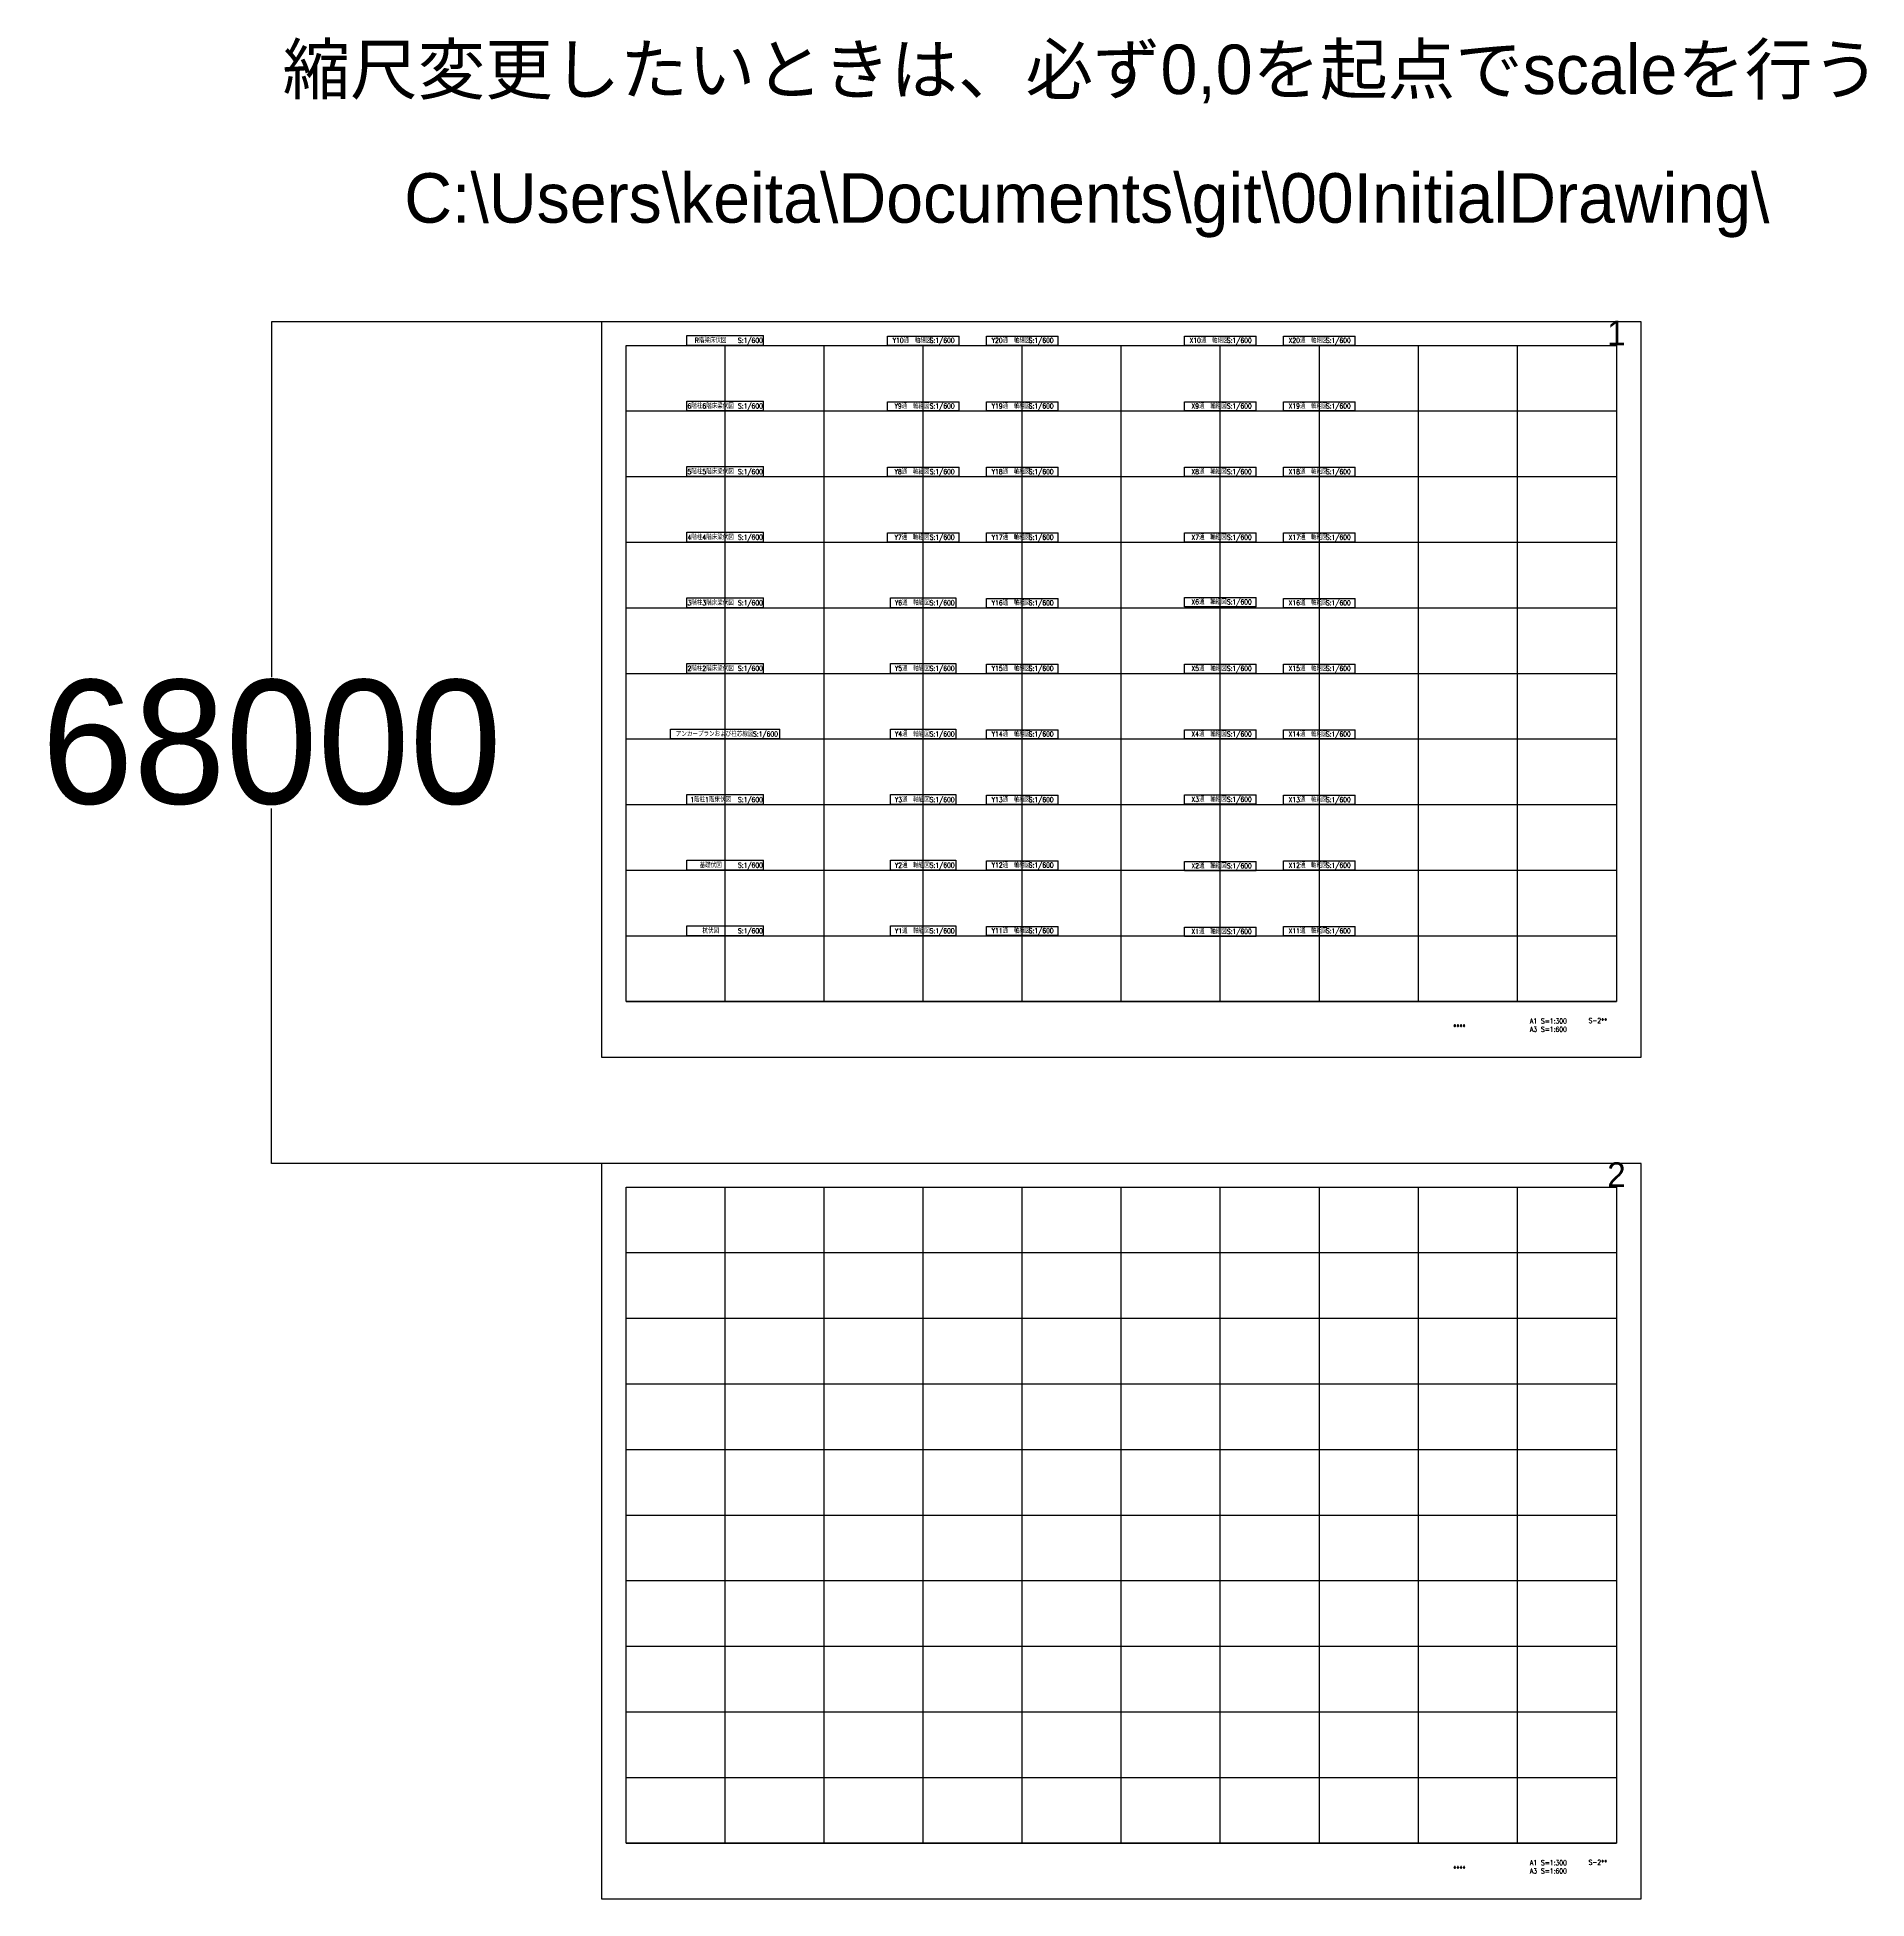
# Model space of a CAD drawing. Extents: x -230746 to 324000, y -671400 to 84185.
# Drawn here: x -45576 to 102223, y -127400 to 22992 of the extents above; entities that cross this region are included whole.
import ezdxf
from ezdxf.enums import TextEntityAlignment as Align

# ---------------------------------------------------------------- set-up
doc = ezdxf.new("R2010")
doc.units = 0
doc.header["$MEASUREMENT"] = 0
doc.layers.get('Defpoints').update_dxf_attribs({"color": 251, "linetype": 'CONTINUOUS'})
doc.layers.add('99_レイアウト枠', color=251, linetype='CONTINUOUS', plot=False)
doc.layers.add('99_頁番号', color=6, linetype='CONTINUOUS')
doc.layers.add('注記', color=3, linetype='CONTINUOUS')
doc.styles.add('DRACAD', font='txt', dxfattribs={"width": 0.85, "bigfont": 'extfont2'})
doc.styles.get("Standard").update_dxf_attribs({"font": 'Osaka.ttc'})
doc.dimstyles.get("Standard").update_dxf_attribs({"dimtxt": 0.18, "dimasz": 0.18, "dimexe": 0.18, "dimexo": 0.0625, "dimgap": 0.09, "dimtad": 0, "dimtih": 1, "dimtoh": 1, "dimdec": 4, "dimzin": 0, "dimdsep": 46, "dimtxsty": 'Standard', "dimcen": 0.09, "dimadec": 0, "dimazin": 0, "dimtfac": 1, "dimtdec": 4, "dimtofl": 0, "dimtmove": 0, "dimatfit": 3, "dimfxl": 1, "dimtolj": 1, "dimtzin": 0, "dimarcsym": 0})

# ---------------------------------------------------------------- blocks, each defined once
blk = doc.blocks.new('*D7831')
at = {"layer": '99_レイアウト枠', "color": 0, "lineweight": -2}
for p, q in [((-0.0625, 0), (-26646.755765, 0)), ((-26646.575765, -0.18), (-26646.575765, -28694.91)), ((-26646.575765, -67999.82), (-26646.575765, -39305.09)), ((-0.0625, -68000), (-26646.755765, -68000))]:
    blk.add_line(p, q, dxfattribs=at)
at = {"layer": '99_レイアウト枠', "color": 0}
for points in [[(-26646.545765, -0.18), (-26646.605765, -0.18), (-26646.575765, 0)], [(-26646.605765, -67999.82), (-26646.545765, -67999.82), (-26646.575765, -68000)]]:
    blk.add_solid(points, dxfattribs=at)
at = {"layer": 'Defpoints', "color": 0}
for p in [(0, 0), (-26646.575765, -68000), (0, -68000)]:
    blk.add_point(p, dxfattribs=at)
at = {"layer": '99_レイアウト枠', "color": 0, "insert": (-26646.575765, -34000), "char_height": 10000, "attachment_point": 5}
blk.add_mtext('\\A1;68000', dxfattribs=at)

msp = doc.modelspace()

# ---------------------------------------------------------------- linework, layer by layer
at = {"layer": '99_レイアウト枠'}
for p, q in [((2000, -54900), (2000, -1900)), ((10000, -54900), (10000, -1900)), ((18000, -54900), (18000, -1900)), ((26000, -54900), (26000, -1900)), ((34000, -54900), (34000, -1900)), ((42000, -54900), (42000, -1900)), ((50000, -54900), (50000, -1900)), ((58000, -54900), (58000, -1900)), ((66000, -54900), (66000, -1900)), ((74000, -54900), (74000, -1900)), ((2000, -7200), (82000, -7200)), ((2000, -12500), (82000, -12500)), ((2000, -17800), (82000, -17800)), ((2000, -23100), (82000, -23100)), ((2000, -28400), (82000, -28400)), ((2000, -33700), (82000, -33700)), ((2000, -39000), (82000, -39000)), ((2000, -44300), (82000, -44300)), ((2000, -49600), (82000, -49600)), ((2000, -54900), (82000, -54900)), ((2000, -122900), (2000, -69900)), ((10000, -122900), (10000, -69900)), ((18000, -122900), (18000, -69900)), ((26000, -122900), (26000, -69900)), ((34000, -122900), (34000, -69900)), ((42000, -122900), (42000, -69900)), ((50000, -122900), (50000, -69900)), ((58000, -122900), (58000, -69900)), ((66000, -122900), (66000, -69900)), ((74000, -122900), (74000, -69900)), ((2000, -75200), (82000, -75200)), ((2000, -80500), (82000, -80500)), ((2000, -85800), (82000, -85800)), ((2000, -91100), (82000, -91100)), ((2000, -96400), (82000, -96400)), ((2000, -101700), (82000, -101700)), ((2000, -107000), (82000, -107000)), ((2000, -112300), (82000, -112300)), ((2000, -117600), (82000, -117600)), ((2000, -122900), (82000, -122900))]:
    msp.add_line(p, q, dxfattribs=at)
for points in [[(0, -59400), (84000, -59400), (84000, 0), (0, 0)], [(2000, -1900), (82000, -1900), (82000, -54900), (2000, -54900)], [(0, -127400), (84000, -127400), (84000, -68000), (0, -68000)], [(2000, -69900), (82000, -69900), (82000, -122900), (2000, -122900)]]:
    msp.add_lwpolyline(points, close=True, dxfattribs=at)
at = {"layer": '注記', "linetype": 'Continuous'}
for p, q in [((6900, -1100), (13100, -1100)), ((6900, -1900), (6900, -1100)), ((13100, -1900), (13100, -1100)), ((23106.7, -1153.3), (28893.3, -1153.3)), ((23106.7, -1900), (23106.7, -1153.3)), ((28893.3, -1900), (28893.3, -1153.3)), ((31106.7, -1153.3), (36893.3, -1153.3)), ((31106.7, -1900), (31106.7, -1153.3)), ((36893.3, -1900), (36893.3, -1153.3)), ((47106.7, -1153.3), (52893.3, -1153.3)), ((47106.7, -1900), (47106.7, -1153.3)), ((52893.3, -1900), (52893.3, -1153.3)), ((55106.7, -1153.3), (60893.3, -1153.3)), ((55106.7, -1900), (55106.7, -1153.3)), ((60893.3, -1900), (60893.3, -1153.3)), ((13100, -1900), (6900, -1900)), ((28893.3, -1900), (23106.7, -1900)), ((36893.3, -1900), (31106.7, -1900)), ((52893.3, -1900), (47106.7, -1900)), ((60893.3, -1900), (55106.7, -1900)), ((6900, -6400), (13100, -6400)), ((6900, -7200), (6900, -6400)), ((13100, -7200), (6900, -7200)), ((13100, -7200), (13100, -6400)), ((23106.7, -6453.3), (28893.3, -6453.3)), ((23106.7, -7200), (23106.7, -6453.3)), ((28893.3, -7200), (23106.7, -7200)), ((28893.3, -7200), (28893.3, -6453.3)), ((31106.7, -6453.3), (36893.3, -6453.3)), ((31106.7, -7200), (31106.7, -6453.3)), ((36893.3, -7200), (31106.7, -7200)), ((36893.3, -7200), (36893.3, -6453.3)), ((47106.7, -6453.3), (52893.3, -6453.3)), ((47106.7, -7200), (47106.7, -6453.3)), ((52893.3, -7200), (47106.7, -7200)), ((52893.3, -7200), (52893.3, -6453.3)), ((55106.7, -6453.3), (60893.3, -6453.3)), ((55106.7, -7200), (55106.7, -6453.3)), ((60893.3, -7200), (55106.7, -7200)), ((60893.3, -7200), (60893.3, -6453.3)), ((6900, -11700), (13100, -11700)), ((6900, -12500), (6900, -11700)), ((13100, -12500), (13100, -11700)), ((23106.7, -11753.3), (28893.3, -11753.3)), ((23106.7, -12500), (23106.7, -11753.3)), ((28893.3, -12500), (28893.3, -11753.3)), ((31106.7, -11753.3), (36893.3, -11753.3)), ((31106.7, -12500), (31106.7, -11753.3)), ((36893.3, -12500), (36893.3, -11753.3)), ((47106.7, -11753.3), (52893.3, -11753.3)), ((47106.7, -12500), (47106.7, -11753.3)), ((52893.3, -12500), (52893.3, -11753.3)), ((55106.7, -11753.3), (60893.3, -11753.3)), ((55106.7, -12500), (55106.7, -11753.3)), ((60893.3, -12500), (60893.3, -11753.3)), ((13100, -12500), (6900, -12500)), ((28893.3, -12500), (23106.7, -12500)), ((36893.3, -12500), (31106.7, -12500)), ((52893.3, -12500), (47106.7, -12500)), ((60893.3, -12500), (55106.7, -12500)), ((6900, -17000), (13100, -17000)), ((6900, -17800), (6900, -17000)), ((13100, -17800), (6900, -17800)), ((13100, -17800), (13100, -17000)), ((23106.7, -17053.3), (28893.3, -17053.3)), ((23106.7, -17800), (23106.7, -17053.3)), ((28893.3, -17800), (23106.7, -17800)), ((28893.3, -17800), (28893.3, -17053.3)), ((31106.7, -17053.3), (36893.3, -17053.3)), ((31106.7, -17800), (31106.7, -17053.3)), ((36893.3, -17800), (31106.7, -17800)), ((36893.3, -17800), (36893.3, -17053.3)), ((47106.7, -17053.3), (52893.3, -17053.3)), ((47106.7, -17800), (47106.7, -17053.3)), ((52893.3, -17800), (47106.7, -17800)), ((52893.3, -17800), (52893.3, -17053.3)), ((55106.7, -17053.3), (60893.3, -17053.3)), ((55106.7, -17800), (55106.7, -17053.3)), ((60893.3, -17800), (55106.7, -17800)), ((60893.3, -17800), (60893.3, -17053.3)), ((6900, -22300), (13100, -22300)), ((6900, -23100), (6900, -22300)), ((13100, -23100), (13100, -22300)), ((31106.7, -22353.3), (36893.3, -22353.3)), ((31106.7, -23100), (31106.7, -22353.3)), ((36893.3, -23100), (36893.3, -22353.3)), ((47106.7, -22276.9), (52893.3, -22276.9)), ((47106.7, -23023.5), (47106.7, -22276.9)), ((52893.3, -23023.5), (52893.3, -22276.9)), ((55106.7, -22353.3), (60893.3, -22353.3)), ((55106.7, -23100), (55106.7, -22353.3)), ((60893.3, -23100), (60893.3, -22353.3)), ((13100, -23100), (6900, -23100)), ((36893.3, -23100), (31106.7, -23100)), ((52893.3, -23023.5), (47106.7, -23023.5)), ((60893.3, -23100), (55106.7, -23100)), ((6900, -27600), (13100, -27600)), ((6900, -28400), (6900, -27600)), ((13100, -28400), (6900, -28400)), ((13100, -28400), (13100, -27600)), ((31106.7, -27653.3), (36893.3, -27653.3)), ((31106.7, -28400), (31106.7, -27653.3)), ((36893.3, -28400), (31106.7, -28400)), ((36893.3, -28400), (36893.3, -27653.3)), ((47106.7, -27653.3), (52893.3, -27653.3)), ((47106.7, -28400), (47106.7, -27653.3)), ((52893.3, -28400), (47106.7, -28400)), ((52893.3, -28400), (52893.3, -27653.3)), ((55106.7, -27653.3), (60893.3, -27653.3)), ((55106.7, -28400), (55106.7, -27653.3)), ((60893.3, -28400), (55106.7, -28400)), ((60893.3, -28400), (60893.3, -27653.3)), ((5585.2, -32900), (14414.8, -32900)), ((5585.2, -33700), (5585.2, -32900)), ((14414.8, -33700), (14414.8, -32900)), ((31106.7, -32953.3), (36893.3, -32953.3)), ((31106.7, -33700), (31106.7, -32953.3)), ((36893.3, -33700), (36893.3, -32953.3)), ((47106.7, -32953.3), (52893.3, -32953.3)), ((47106.7, -33700), (47106.7, -32953.3)), ((52893.3, -33700), (52893.3, -32953.3)), ((55106.7, -32953.3), (60893.3, -32953.3)), ((55106.7, -33700), (55106.7, -32953.3)), ((60893.3, -33700), (60893.3, -32953.3)), ((14414.8, -33700), (5585.2, -33700)), ((36893.3, -33700), (31106.7, -33700)), ((52893.3, -33700), (47106.7, -33700)), ((60893.3, -33700), (55106.7, -33700)), ((6900, -38200), (13100, -38200)), ((6900, -39000), (6900, -38200)), ((13100, -39000), (6900, -39000)), ((13100, -39000), (13100, -38200)), ((31106.7, -38253.3), (36893.3, -38253.3)), ((31106.7, -39000), (31106.7, -38253.3)), ((36893.3, -39000), (31106.7, -39000)), ((36893.3, -39000), (36893.3, -38253.3)), ((47106.7, -38226.9), (52893.3, -38226.9)), ((47106.7, -38973.5), (47106.7, -38226.9)), ((52893.3, -38973.5), (47106.7, -38973.5)), ((52893.3, -38973.5), (52893.3, -38226.9)), ((55106.7, -38253.3), (60893.3, -38253.3)), ((55106.7, -39000), (55106.7, -38253.3)), ((60893.3, -39000), (55106.7, -39000)), ((60893.3, -39000), (60893.3, -38253.3)), ((6900, -43500), (13100, -43500)), ((6900, -44300), (6900, -43500)), ((13100, -44300), (13100, -43500)), ((31106.7, -43543.5), (36893.3, -43543.5)), ((31106.7, -44290.1), (31106.7, -43543.5)), ((36893.3, -44290.1), (36893.3, -43543.5)), ((47106.7, -43603.3), (52893.3, -43603.3)), ((47106.7, -44350), (47106.7, -43603.3)), ((52893.3, -44350), (52893.3, -43603.3)), ((55106.7, -43553.3), (60893.3, -43553.3)), ((55106.7, -44300), (55106.7, -43553.3)), ((60893.3, -44300), (60893.3, -43553.3)), ((13100, -44300), (6900, -44300)), ((36893.3, -44290.1), (31106.7, -44290.1)), ((52893.3, -44350), (47106.7, -44350)), ((60893.3, -44300), (55106.7, -44300)), ((6900, -48800), (13100, -48800)), ((6900, -49600), (6900, -48800)), ((13100, -49600), (6900, -49600)), ((13100, -49600), (13100, -48800)), ((31106.7, -48843.5), (36893.3, -48843.5)), ((31106.7, -49590.1), (31106.7, -48843.5)), ((36893.3, -49590.1), (31106.7, -49590.1)), ((36893.3, -49590.1), (36893.3, -48843.5)), ((47106.7, -48903.3), (52893.3, -48903.3)), ((47106.7, -49650), (47106.7, -48903.3)), ((52893.3, -49650), (52893.3, -48903.3)), ((55106.7, -48853.3), (60893.3, -48853.3)), ((55106.7, -49600), (55106.7, -48853.3)), ((60893.3, -49600), (55106.7, -49600)), ((60893.3, -49600), (60893.3, -48853.3)), ((52893.3, -49650), (47106.7, -49650))]:
    msp.add_line(p, q, dxfattribs=at)
at = {"layer": '注記'}
for points in [[(23366.7, -22300), (28633.3, -22300), (28633.3, -23100), (23366.7, -23100)], [(23366.7, -27600), (28633.3, -27600), (28633.3, -28400), (23366.7, -28400)], [(23366.7, -32900), (28633.3, -32900), (28633.3, -33700), (23366.7, -33700)], [(23366.7, -38200), (28633.3, -38200), (28633.3, -39000), (23366.7, -39000)], [(23366.7, -43500), (28633.3, -43500), (28633.3, -44300), (23366.7, -44300)], [(23366.7, -48800), (28633.3, -48800), (28633.3, -49600), (23366.7, -49600)]]:
    msp.add_lwpolyline(points, close=True, dxfattribs=at)

# ---------------------------------------------------------------- texts
at = {"layer": '99_レイアウト枠'}
for s, height, p in [('縮尺変更したいときは、必ず0,0を起点でscaleを行う', 4000, (38765.2, 18397.8)), ('C:\\Users\\keita\\Documents\\git\\00InitialDrawing\\', 4000, (39216.9, 8007.7)), ('1', 2000, (82000, -1900)), ('2', 2000, (82000, -69900))]:
    msp.add_text(s, height=height, dxfattribs=at).set_placement(p, align=Align.CENTER)
at = {"layer": '99_頁番号', "char_height": 400, "attachment_point": 5, "style": 'DRACAD'}
for s, insert in [('{  ****  }', (69000, -56950)), ('A1 S=1:300^JA3 S=1:600', (76500, -56824.3)), ('{S-2**}', (80500, -56450)), ('{  ****  }', (69000, -124950)), ('A1 S=1:300^JA3 S=1:600', (76500, -124824.3)), ('{S-2**}', (80500, -124450))]:
    msp.add_mtext(s, dxfattribs=dict(at, insert=insert))
at = {"layer": '注記', "linetype": 'Continuous', "style": 'DRACAD', "width": 0.8}
for s, p in [('R階梁床伏図', (8829.3, -1700)), ('S:1/600', (12038.8, -1700)), ('Y10通\u3000軸組図', (25091.4, -1701.3)), ('S:1/600', (27531, -1701.3)), ('Y20通\u3000軸組図', (33091.4, -1701.3)), ('S:1/600', (35531, -1701.3)), ('X10通\u3000軸組図', (49091.4, -1701.3)), ('S:1/600', (51531, -1701.3)), ('X20通\u3000軸組図', (57091.4, -1701.3)), ('S:1/600', (59531, -1701.3)), ('6階柱6階床梁伏図', (8829.3, -7000)), ('S:1/600', (12038.8, -7000)), ('Y9通\u3000軸組図', (25091.4, -7001.3)), ('S:1/600', (27531, -7001.3)), ('Y19通\u3000軸組図', (33091.4, -6999.7)), ('S:1/600', (35531, -6999.7)), ('X9通\u3000軸組図', (49091.4, -7001.3)), ('S:1/600', (51531, -7001.3)), ('X19通\u3000軸組図', (57091.4, -6999.7)), ('S:1/600', (59531, -6999.7)), ('5階柱5階床梁伏図', (8829.3, -12300)), ('S:1/600', (12038.8, -12300)), ('Y8通\u3000軸組図', (25091.4, -12301.3)), ('S:1/600', (27531, -12301.3)), ('Y18通\u3000軸組図', (33091.4, -12301.3)), ('S:1/600', (35531, -12301.3)), ('X8通\u3000軸組図', (49091.4, -12301.3)), ('S:1/600', (51531, -12301.3)), ('X18通\u3000軸組図', (57091.4, -12301.3)), ('S:1/600', (59531, -12301.3)), ('4階柱4階床梁伏図', (8829.3, -17600)), ('S:1/600', (12038.8, -17600)), ('Y7通\u3000軸組図', (25091.4, -17601.3)), ('S:1/600', (27531, -17601.3)), ('Y17通\u3000軸組図', (33091.4, -17601.3)), ('S:1/600', (35531, -17601.3)), ('X7通\u3000軸組図', (49091.4, -17601.3)), ('S:1/600', (51531, -17601.3)), ('X17通\u3000軸組図', (57091.4, -17601.3)), ('S:1/600', (59531, -17601.3)), ('3階柱3階床梁伏図', (8829.3, -22900)), ('S:1/600', (12038.8, -22900)), ('Y6通\u3000軸組図', (25119.5, -22900)), ('S:1/600', (27525.9, -22900)), ('Y16通\u3000軸組図', (33091.4, -22901.3)), ('S:1/600', (35531, -22901.3)), ('X6通\u3000軸組図', (49091.4, -22824.8)), ('S:1/600', (51531, -22824.8)), ('X16通\u3000軸組図', (57091.4, -22901.3)), ('S:1/600', (59531, -22901.3)), ('2階柱2階床梁伏図', (8829.3, -28200)), ('S:1/600', (12038.8, -28200)), ('Y5通\u3000軸組図', (25119.5, -28200)), ('S:1/600', (27525.9, -28200)), ('Y15通\u3000軸組図', (33091.4, -28201.3)), ('S:1/600', (35531, -28201.3)), ('X5通\u3000軸組図', (49091.4, -28201.3)), ('S:1/600', (51531, -28201.3)), ('X15通\u3000軸組図', (57091.4, -28201.3)), ('S:1/600', (59531, -28201.3)), ('アンカープランおよび柱芯線図', (9144.8, -33500)), ('S:1/600', (13254.3, -33500)), ('Y4通\u3000軸組図', (25119.5, -33500)), ('S:1/600', (27525.9, -33500)), ('Y14通\u3000軸組図', (33091.4, -33501.3)), ('S:1/600', (35531, -33501.3)), ('X4通\u3000軸組図', (49091.4, -33501.3)), ('S:1/600', (51531, -33501.3)), ('X14通\u3000軸組図', (57091.4, -33501.3)), ('S:1/600', (59531, -33501.3)), ('1階柱1階床伏図', (8829.3, -38800)), ('S:1/600', (12038.8, -38800)), ('Y3通\u3000軸組図', (25119.5, -38800)), ('S:1/600', (27525.9, -38800)), ('Y13通\u3000軸組図', (33091.4, -38801.3)), ('S:1/600', (35531, -38801.3)), ('X3通\u3000軸組図', (49091.4, -38774.8)), ('S:1/600', (51531, -38774.8)), ('X13通\u3000軸組図', (57091.4, -38801.3)), ('S:1/600', (59531, -38801.3)), ('基礎伏図', (8829.3, -44100)), ('S:1/600', (12038.8, -44100)), ('Y2通\u3000軸組図', (25119.5, -44100)), ('S:1/600', (27525.9, -44100)), ('Y12通\u3000軸組図', (33091.4, -44091.4)), ('S:1/600', (35531, -44091.4)), ('X2通\u3000軸組図', (49091.4, -44151.3)), ('S:1/600', (51531, -44151.3)), ('X12通\u3000軸組図', (57091.4, -44101.3)), ('S:1/600', (59531, -44101.3)), ('杭伏図', (8829.3, -49400)), ('S:1/600', (12038.8, -49400)), ('Y1通\u3000軸組図', (25119.5, -49400.9)), ('S:1/600', (27525.9, -49400.9)), ('Y11通\u3000軸組図', (33091.4, -49391.4)), ('S:1/600', (35531, -49391.4)), ('X1通\u3000軸組図', (49091.4, -49451.3)), ('S:1/600', (51531, -49451.3)), ('X11通\u3000軸組図', (57091.4, -49401.3)), ('S:1/600', (59531, -49401.3))]:
    msp.add_text(s, height=400, dxfattribs=at).set_placement(p, align=Align.CENTER)

# ---------------------------------------------------------------- dimensions: what is measured, and where the dimension line sits
at = {"layer": '99_レイアウト枠'}
dim = msp.add_linear_dim(base=(-26646.6, -68000), p1=(0, 0), p2=(0, -68000), angle=90, dimstyle='Standard', override={"dimtxt": 10000, "dimdec": 0}, dxfattribs=at)
dim.commit()
dim.dimension.update_dxf_attribs({"geometry": '*D7831', "text_midpoint": (-26646.6, -34000)})

doc.saveas('drawing.dxf')
